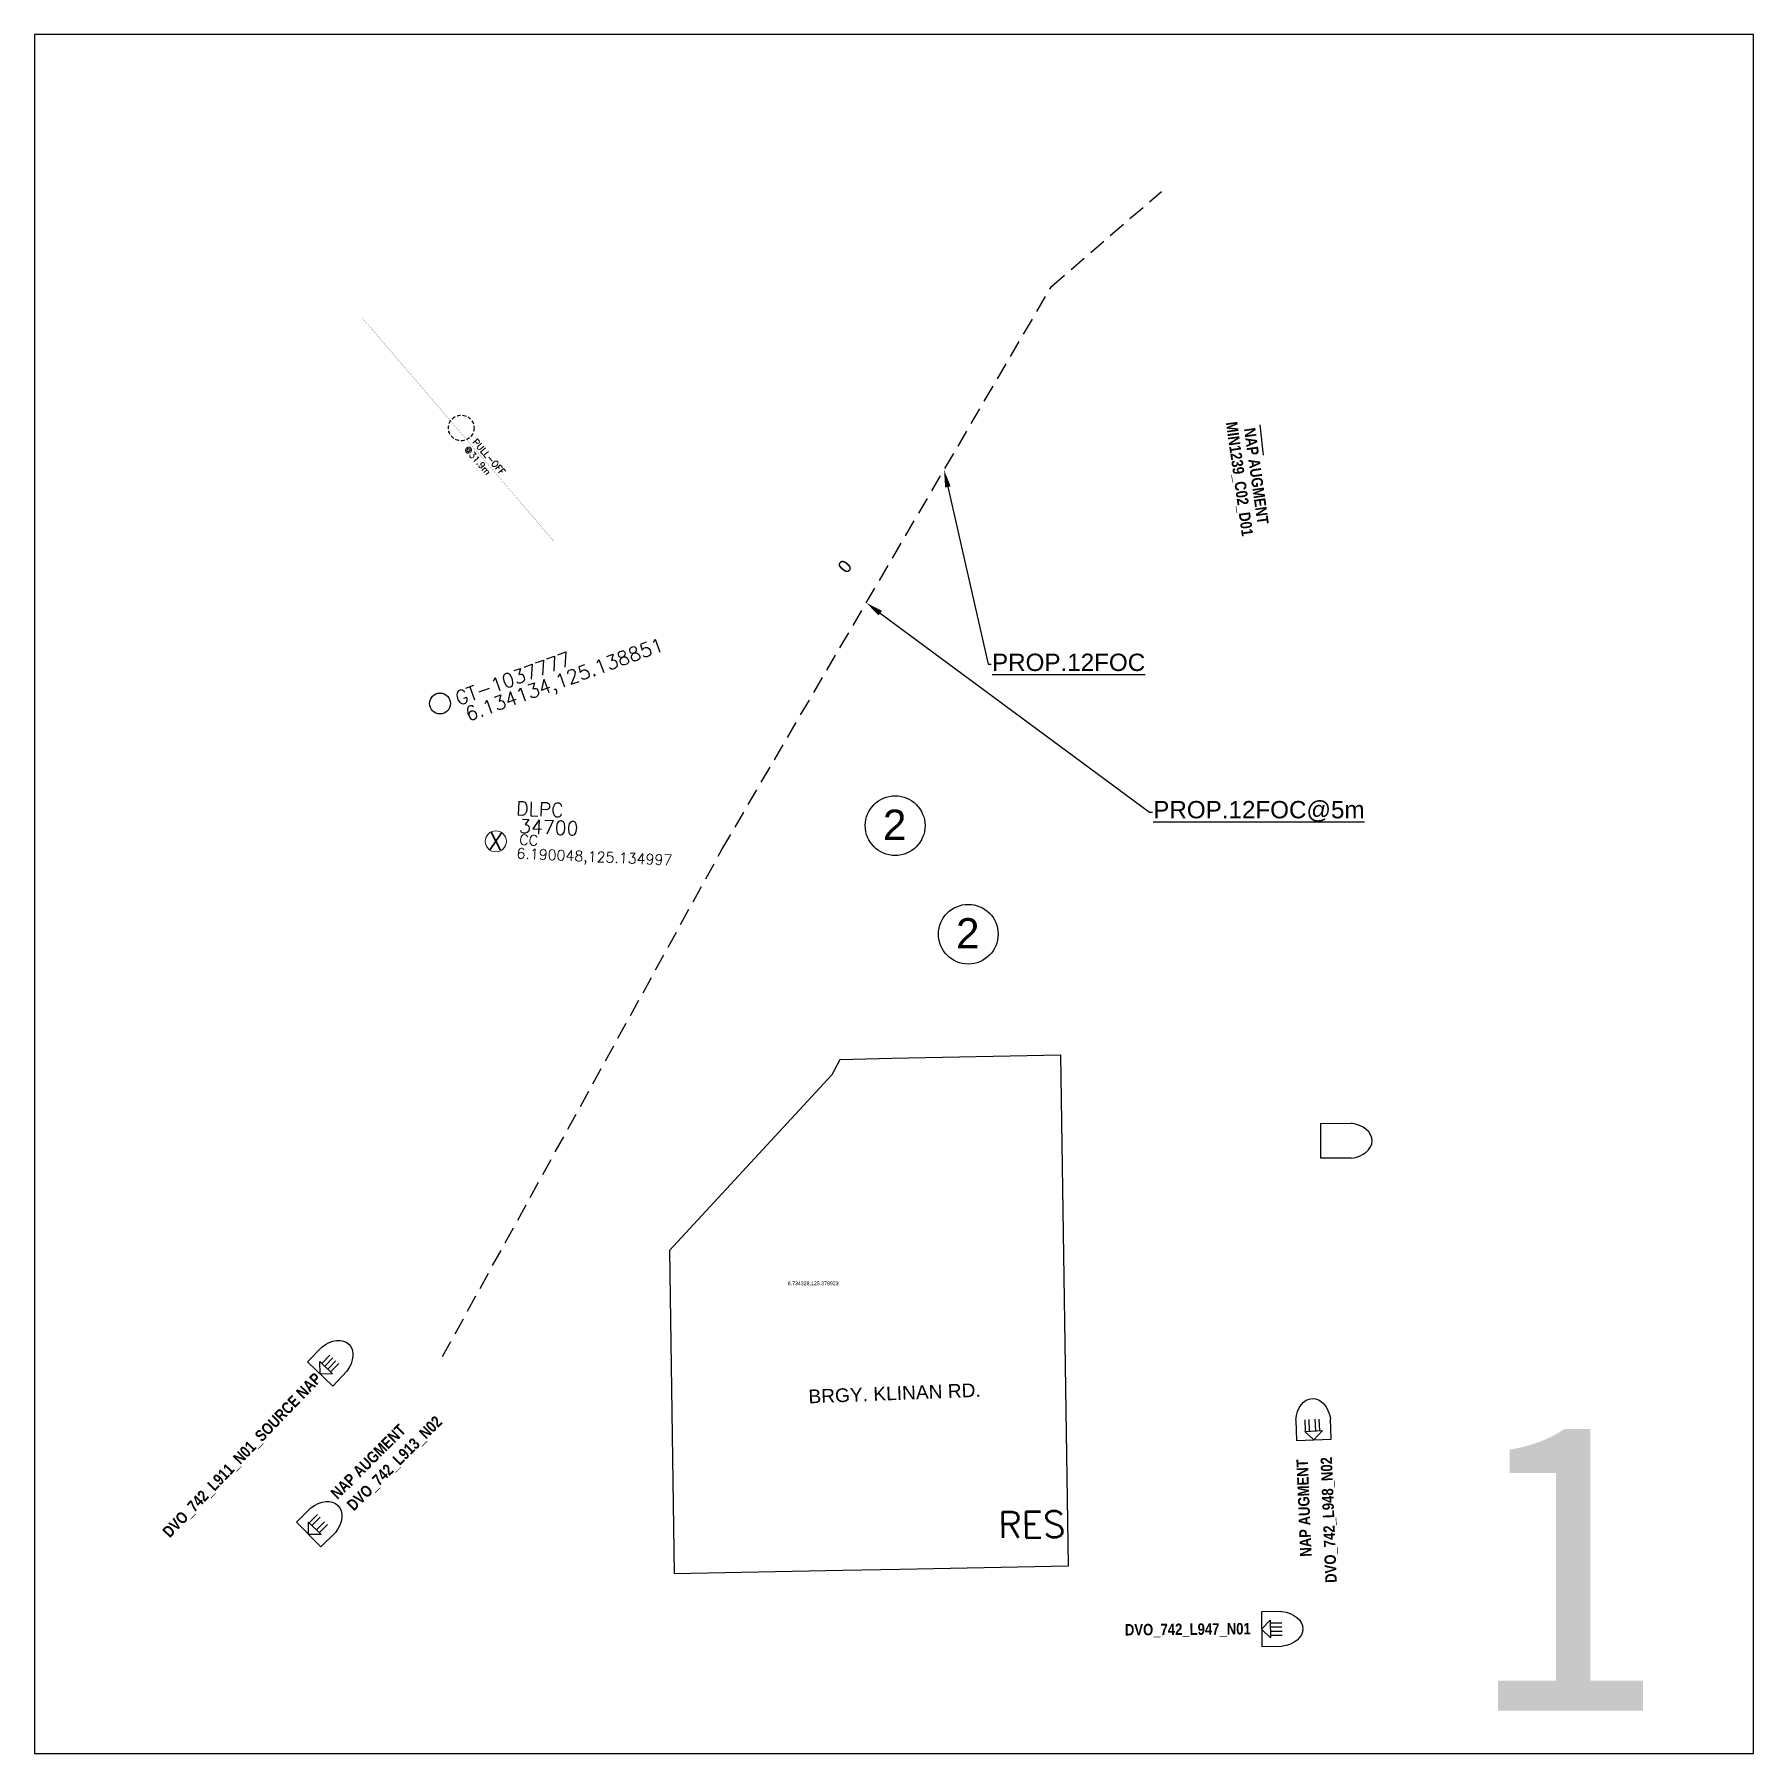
# Model space of a CAD drawing. Header units: metres. Extents: x 0 to 13977865, y -133221 to 11617873.
# Drawn here: x 13957031.5 to 13957230.1, y 751339.8 to 751538.4 of the extents above; entities that cross this region are included whole.
import ezdxf
from ezdxf import colors
from ezdxf.entities.mleader import LeaderData, LeaderLine
from ezdxf.enums import TextEntityAlignment as Align
from ezdxf.lldxf.tags import DXFTag
from ezdxf.math import Vec2, Vec3

# ---------------------------------------------------------------- set-up
doc = ezdxf.new("R2010")
doc.units = ezdxf.units.M
doc.header["$MEASUREMENT"] = 0
doc.linetypes.add('AERCAB', pattern=[3, 2, -1])
doc.linetypes.add('DEFERRED', pattern=[3.5, 2.25, -1.25])
for name, color, linetype in [('1 CORE PRECONNECTED CABLE', 10, 'Continuous'), ('4', 7, 'Continuous'), ('EXPOLE', 7, 'Continuous'), ('GRIDS', 251, 'Continuous'), ('LOT BOUNDARY', 8, 'Continuous'), ('NAP', 6, 'Continuous'), ('NAP BOUNDARY', 5, 'NAP_BOUNDARY'), ('NEW NAP', 1, 'Continuous'), ('P-AERIAL_FOC', 1, 'AERCAB'), ('p-mh', 1, 'Continuous'), ('p-off', 1, 'Continuous'), ('RTA', 7, 'Continuous'), ('SPAN(METER)', 10, 'Continuous'), ('STREET NAME', 2, 'Continuous'), ('t-block', 7, 'Continuous'), ('X(GT)-POLE', 5, 'Continuous'), ('X-MERALCO-MANILA', 5, 'Continuous'), ('x-mh', 5, 'Continuous'), ('X-POFF', 5, 'Continuous'), ('X-POLE', 5, 'Continuous')]:
    doc.layers.add(name, color=color, linetype=linetype)
doc.layers.add('P-POFF', color=1, linetype='Continuous', lineweight=30)
doc.styles.add('BOLD', font='swisscbo.ttf')
doc.styles.add('ROMANS', font='romans')
doc.styles.add('SIMPLEX', font='simplex')
doc.styles.get("Standard").update_dxf_attribs({"font": 'arial.ttf'})
doc.styles.add('样式 1', font='SimSun.ttf')
tags = doc.linetypes.add('NAP_BOUNDARY', pattern='A,3,-1,["NAP",Standard,S=0.4,R=0,X=-0.73,Y=-0.2],-0.6', length=4.6).pattern_tags.tags
tags[6] = DXFTag(74, 10)

msp = doc.modelspace()

# ---------------------------------------------------------------- texts
msp.add_text('0', height=1.5, rotation=51.1811).set_placement((13957125.15, 751476.91), align=Align.MIDDLE_CENTER)
at = {"layer": 'LOT BOUNDARY', "insert": (13957146.73, 751367.73), "char_height": 3.024, "width": 55.2712, "attachment_point": 2, "rotation": 0.6682, "style": 'ROMANS'}
msp.add_mtext('RES', dxfattribs=at)
at = {"layer": 'SPAN(METER)', "color": 2, "linetype": 'DEFERRED', "transparency": 33554687, "insert": (13957118.56, 751394.3), "char_height": 0.4323, "attachment_point": 1}
msp.add_mtext_dynamic_manual_height_columns('6.734328,125.378923', width=10.0722, gutter_width=2.16, heights=[0], dxfattribs=at)
at = {"layer": 'STREET NAME', "insert": (13957120.92, 751381.8), "char_height": 1.5842, "attachment_point": 1, "rotation": 2.2137}
msp.add_mtext_dynamic_manual_height_columns('BRGY. KLINAN RD.', width=24.9774, gutter_width=7.92, heights=[0], dxfattribs=at)
at = {"layer": 't-block', "insert": (13957208.63, 751378.2), "char_height": 33.4924, "width": 97.0509, "attachment_point": 2, "style": '样式 1'}
msp.add_mtext('\\pxsm0.9;{\\W0.95;1}', dxfattribs=at)

# ---------------------------------------------------------------- blocks, each defined once
blk = doc.blocks.new('AS-BUILT NAP')
at = {"layer": '4', "color": 5, "linetype": 'Continuous'}
for p, q in [((-2.09, -2.57), (-2.06, 2.46)), ((-2.06, 2.46), (0.89, 2.44)), ((0.86, -2.59), (-2.09, -2.57))]:
    blk.add_line(p, q, dxfattribs=at)
for points in [[(-2.08, -0.06), (-0.81, -1.34), (-0.8, 1.21), (-2.08, -0.06)], [(-0.8, 0.82), (0.88, 0.81)], [(-0.8, 0.25), (0.88, 0.24)], [(-0.81, -0.95), (0.87, -0.96)], [(-0.8, -0.38), (0.87, -0.39)]]:
    blk.add_lwpolyline(points, dxfattribs=at)
blk.add_ellipse((0.2, -0.07), major_axis=(3.7, -0.02), ratio=0.690295, start_param=4.896406, end_param=7.669965, dxfattribs=at)
at = {"style": 'BOLD'}
for tag, p in [('QCY18', (-0.85, 7.25)), ('MHNO', (-0.85, 4.89))]:
    blk.add_attdef(tag, text='', height=1.65, rotation=359.6755, dxfattribs=at).set_placement(p, align=Align.BOTTOM_CENTER)
at = {"color": 5, "style": 'BOLD'}
blk.add_attdef('MHTYPE', text='', height=1.65, rotation=359.6755, dxfattribs=at).set_placement((-0.86, 2.41), align=Align.BOTTOM_CENTER)
blk = doc.blocks.new('CONVERGE NAP PROPOSED')
at = {"layer": 'NEW NAP', "linetype": 'Continuous'}
for p, q in [((-184.38, -218.01), (-181.43, -218.01)), ((-184.38, -223.03), (-184.38, -218.01)), ((-181.43, -223.03), (-184.38, -223.03))]:
    blk.add_line(p, q, dxfattribs=at)
for points in [[(-184.38, -220.52), (-183.11, -221.79), (-183.11, -219.25), (-184.38, -220.52)], [(-183.11, -219.63), (-181.43, -219.63)], [(-183.11, -220.21), (-181.43, -220.21)], [(-183.11, -221.11), (-181.43, -221.11)], [(-183.11, -221.69), (-181.43, -221.69)]]:
    blk.add_lwpolyline(points, dxfattribs=at)
blk.add_ellipse((-182.11, -220.52), major_axis=(3.7, 0), ratio=0.690295, start_param=4.896406, end_param=7.669965, dxfattribs=at)
at = {"layer": 'p-mh', "style": 'SIMPLEX'}
for tag, p in [('MHNO', (-183.18, -215.57)), ('MHTYPE', (-183.18, -218.04))]:
    blk.add_attdef(tag, text='', height=1.65, dxfattribs=at).set_placement(p, align=Align.BOTTOM_CENTER)
blk = doc.blocks.new('x-POLE')
at = {"layer": 'X(GT)-POLE'}
blk.add_circle((0, 0), 1.5, dxfattribs=at)
at = {"layer": 'X(GT)-POLE', "color": 7, "style": 'SIMPLEX'}
blk.add_attdef('POLNO', (3.01, -5.12), '', height=2, dxfattribs=at)
blk = doc.blocks.new('RTA')
at = {"layer": 'RTA', "color": 5}
blk.add_circle((13970732.37, 788197.14), 3.45, dxfattribs=at)
blk.add_attdef('#', text='', height=3.49).set_placement((13970732.31, 788195.5), align=Align.CENTER)
blk = doc.blocks.new('P-POFF')
at = {"layer": 'X-POFF', "color": 1, "linetype": 'DEFERRED', "ltscale": 0.5}
blk.add_circle((0, 0), 4, dxfattribs=at)
at = {"layer": 'X-POFF', "color": 5, "linetype": 'DEFERRED', "style": 'SIMPLEX'}
for tag, p in [('POFF', (6.19, 4.51)), ('HGT', (6.19, 1.46))]:
    blk.add_attdef(tag, p, '', height=2, dxfattribs=at)
blk = doc.blocks.new('EPOLE')
at = {"layer": 'X-MERALCO-MANILA', "lineweight": 0, "ltscale": 0.5}
blk.add_circle((0.01, -0.05), 1.52, dxfattribs=at)
at = {"layer": 'EXPOLE', "color": 5, "style": 'SIMPLEX'}
blk.add_text('X', height=2.5, rotation=359.1747, dxfattribs=at).set_placement((0, -0.03), align=Align.MIDDLE)
at = {"layer": 'EXPOLE', "style": 'SIMPLEX'}
blk.add_attdef('POLNO', (1.78, -1.04), '', height=2, dxfattribs=at)
blk = doc.blocks.new('Dummy NAP')
at = {"layer": 'P-AERIAL_FOC', "linetype": 'Continuous'}
for points in [[(-1214.51, 1596.99), (-1226.52, 1596.99, 1), (-1226.52, 1585.23), (-1214.51, 1585.23, 1)], [(-1214.51, 1596.22), (-1226.52, 1596.22, 1), (-1226.52, 1586), (-1214.51, 1586, 1)]]:
    blk.add_lwpolyline(points, format="xyb", close=True, dxfattribs=at)
for points in [[(-1222.08, 1596.22), (-1222.95, 1586.81), (-1212.04, 1590.95), (-1222.08, 1596.22)], [(-1221.93, 1587.2), (-1222.03, 1586.24), (-1210.95, 1590.95), (-1221, 1596.22), (-1221.05, 1595.68)]]:
    blk.add_lwpolyline(points, dxfattribs=at)
at = {"layer": 'P-AERIAL_FOC', "insert": (-1226.67, 1593.25), "char_height": 4.612, "attachment_point": 1}
blk.add_mtext_dynamic_manual_height_columns('DN', width=166.2529, gutter_width=23.06, heights=[0], dxfattribs=at)
at = {"layer": 'P-AERIAL_FOC', "color": 250}
for tag, p in [('HOMINGPLAID', (-1245.87, 1607.27)), ('SITEPLAID', (-1240.78, 1602.45)), ('C0D0', (-1231.6, 1597.35))]:
    blk.add_attdef(tag, p, '', height=4.61, dxfattribs=at)

# ---------------------------------------------------------------- linework, layer by layer
at = {"color": 5}
msp.add_lwpolyline([(13957069.38, 751505.65, 0.02, 0.02, 0), (13957091.51, 751479.84, 0, 0, 0)], format="xyseb", dxfattribs=at)
at = {"layer": '4', "color": 1, "linetype": 'Continuous'}
for p, q in [((13957173.54, 751489.78), (13957173.13, 751493.25)), ((13957183.63, 751408.54), (13957180.13, 751408.56))]:
    msp.add_line(p, q, dxfattribs=at)
msp.add_lwpolyline([(13957180.13, 751408.55), (13957180.15, 751412.58), (13957183.65, 751412.57)], dxfattribs=at)
msp.add_ellipse((13957183.1, 751410.56), major_axis=(2.97, -0.01), ratio=0.690295, start_param=4.896406, end_param=7.669965, dxfattribs=at)
at = {"layer": 'GRIDS', "color": 4, "linetype": 'Continuous', "transparency": 33554687}
msp.add_lwpolyline([(13957031.53, 751339.75), (13957230.15, 751339.75), (13957230.15, 751538.38), (13957031.53, 751538.38)], close=True, dxfattribs=at)
at = {"layer": 'NAP BOUNDARY'}
msp.add_lwpolyline([(13957104.89, 751397.86), (13957105.45, 751360.58), (13957124.94, 751360.95), (13957131.51, 751361.07), (13957151.01, 751361.44), (13957150.1, 751420.43), (13957130.6, 751420.07), (13957124.57, 751419.91), (13957123.67, 751418.18)], close=True, dxfattribs=at)
at = {"layer": 'P-AERIAL_FOC'}
msp.add_lwpolyline([(13957078.68, 751385.62), (13957110.96, 751444.21), (13957149.02, 751509.24), (13957161.75, 751520.24)], dxfattribs=at)

# ---------------------------------------------------------------- block references
ref = msp.add_blockref('Dummy NAP', (11703360.23, 11616715.38), dxfattribs=dict(xscale=0.7974615441699044, yscale=0.7974615441699044, zscale=0.7974615441699044, rotation=278.3889119610441))
ref.add_attrib('MHTYPE', 'NAP AUGMENT', dxfattribs={"color": 1, "height": 1.3157, "rotation": 278.0645, "style": 'BOLD'}).set_placement((13957171.66, 751487.21), align=Align.BOTTOM_CENTER)
ref.add_attrib('MHTYPE', 'MIN1239_C02_D01', dxfattribs={"color": 1, "height": 1.3157, "rotation": 278.0645, "style": 'BOLD'}).set_placement((13957169.72, 751486.88), align=Align.BOTTOM_CENTER)
ref = msp.add_blockref('Dummy NAP', (2919622.89, -134460.51), dxfattribs=dict(xscale=0.7974615441699047, yscale=0.7974615441699047, zscale=0.7974615441699047, rotation=1.431649339285902))
ref.add_attrib('MHTYPE', 'NAP AUGMENT', dxfattribs={"color": 1, "height": 1.3157, "rotation": 1.1072, "style": 'BOLD'}).set_placement((13977857.1, 786666.32), align=Align.BOTTOM_CENTER)
ref.add_attrib('MHTYPE', 'PLM_002_C01_D04', dxfattribs={"color": 1, "height": 1.3157, "rotation": 1.1072, "style": 'BOLD'}).set_placement((13977857.73, 786663.81), align=Align.BOTTOM_CENTER)
at = {"layer": 'NAP', "color": 1}
ref = msp.add_blockref('AS-BUILT NAP', (13957065.73, 751384.77), dxfattribs=dict(at, xscale=-0.8000000000000014, yscale=0.8000000000000017, zscale=0.8000000000000017, rotation=225.796827218386))
ref.add_attrib('MHNO', 'DVO_742_L911_N01_SOURCE NAP', dxfattribs={"layer": 'p-mh', "color": 5, "height": 1.3199, "rotation": 46.1213, "style": 'BOLD'}).set_placement((13957056.27, 751373.51), align=Align.BOTTOM_CENTER)
ref = msp.add_blockref('AS-BUILT NAP', (13957174.96, 751354.1), dxfattribs=dict(at, xscale=-0.8000000000000013, yscale=0.8000000000000017, zscale=0.8000000000000017, rotation=180.2250411043076))
ref.add_attrib('MHNO', 'DVO_742_L947_N01', dxfattribs={"layer": 'p-mh', "color": 5, "height": 1.3199, "rotation": 0.5495, "style": 'BOLD'}).set_placement((13957164.79, 751353.07), align=Align.BOTTOM_CENTER)
at = {"layer": 'NEW NAP'}
ref = msp.add_blockref('CONVERGE NAP PROPOSED', (13957349.87, 751530.29), dxfattribs=dict(at, xscale=-0.8000000000000003, yscale=0.8000000000000003, zscale=0.8000000000000003, rotation=272.2377413755626))
ref.add_attrib('MHTYPE', 'DVO_742_L948_N02', dxfattribs={"layer": 'p-mh', "color": 0, "height": 1.3199, "rotation": 92.2377, "style": 'BOLD'}).set_placement((13957182.11, 751366.79), align=Align.BOTTOM_CENTER)
ref.add_attrib('MHNO', 'NAP AUGMENT', dxfattribs={"layer": 'x-mh', "color": 0, "height": 1.3199, "rotation": 92.2377, "style": 'BOLD'}).set_placement((13957179.26, 751368.17), align=Align.BOTTOM_CENTER)
ref = msp.add_blockref('CONVERGE NAP PROPOSED', (13957292.18, 751343.8), dxfattribs=dict(at, xscale=-0.8000000000000002, yscale=0.8000000000000003, zscale=0.8000000000000003, rotation=224.7969401068667))
ref.add_attrib('MHTYPE', 'DVO_742_L913_N02', dxfattribs={"layer": 'p-mh', "color": 0, "height": 1.3199, "rotation": 44.7969, "style": 'BOLD'}).set_placement((13957073.86, 751372.55), align=Align.BOTTOM_CENTER)
ref.add_attrib('MHNO', 'NAP AUGMENT', dxfattribs={"layer": 'x-mh', "color": 0, "height": 1.3199, "rotation": 44.7969, "style": 'BOLD'}).set_placement((13957070.83, 751372.74), align=Align.BOTTOM_CENTER)
at = {"layer": 'p-off'}
ref = msp.add_blockref('P-POFF', (13957080.84, 751492.91), dxfattribs=dict(at, xscale=0.3703966174924589, yscale=0.3703966174924589, zscale=0.3703966174924589, rotation=311.1869269379237))
ref.add_attrib('POFF', 'PULL-OFF', (13957082.09, 751491.24), dxfattribs={"layer": 'P-POFF', "color": 7, "linetype": 'DEFERRED', "height": 0.741, "rotation": 311.1869, "style": 'SIMPLEX'})
ref.add_attrib('HGT', '@31.9m', (13957081.12, 751490.42), dxfattribs={"layer": 'P-POFF', "color": 7, "linetype": 'DEFERRED', "height": 0.741, "rotation": 311.1869, "style": 'SIMPLEX'})
at = {"layer": 'RTA'}
for p in [(-13601.4, -36750.18), (-13592.95, -36762.72)]:
    msp.add_blockref('RTA', p, dxfattribs=at).add_auto_attribs({'#': '2'})
at = {"layer": 'X-POLE'}
ref = msp.add_blockref('x-POLE', (13957078.39, 751461.07), dxfattribs=dict(at, xscale=0.804738219312648, yscale=0.804738219312648, zscale=0.804738219312648, rotation=19.89214122546229))
ref.add_attrib('POLNO', 'GT-1037777', (13957080.5, 751460.82), dxfattribs={"color": 7, "height": 1.609, "rotation": 19.8921, "style": 'SIMPLEX'})
ref.add_attrib('POLHGT', '6.134134,125.138851', (13957081.67, 751459), dxfattribs={"color": 7, "height": 1.6095, "rotation": 19.8921, "style": 'SIMPLEX'})
ref = msp.add_blockref('EPOLE', (13957084.83, 751445.19), dxfattribs=dict(at, xscale=0.8000000000000006, yscale=0.8000000000000006, zscale=0.8000000000000006, rotation=357.475527770401))
ref.add_attrib('OWNER', 'DLPC', (13957087.15, 751448.18), dxfattribs={"color": 7, "height": 1.6, "rotation": 357.4755, "style": 'SIMPLEX'})
ref.add_attrib('POLNO', '34700', (13957087.5, 751446.12), dxfattribs={"color": 7, "height": 1.6, "rotation": 357.4755, "style": 'SIMPLEX'})
ref.add_attrib('TYPE', 'CC', (13957087.52, 751444.75), dxfattribs={"color": 7, "height": 1.2, "rotation": 357.4755, "style": 'SIMPLEX'})
ref.add_attrib('DA', '6.190048,125.134997', (13957087.21, 751443.17), dxfattribs={"color": 7, "height": 1.2, "rotation": 357.4755, "style": 'SIMPLEX'})

msp.set_redraw_order([(e.dxf.handle, doc.entitydb.next_handle()) for e in msp.query("TEXT MTEXT ATTDEF DIMENSION ARC_DIMENSION")])  # texts and dimensions are drawn at this point

# ---------------------------------------------------------------- leaders
at = {"layer": '1 CORE PRECONNECTED CABLE', "transparency": 33554687}
ml = msp.add_multileader_mtext('Standard', dxfattribs=at)
ml.set_content('{\\LPROP.12FOC}', color=256)
ml.set_leader_properties()
ml.build(insert=Vec2(0, 0))
ml.multileader.update_dxf_attribs({"dogleg_length": 0.36, "arrow_head_size": 2})
ctx = ml.context
ctx.base_point, ctx.char_height, ctx.arrow_head_size, ctx.landing_gap_size, ctx.plane_origin = Vec3(13957142.07, 751465.63), 2, 2, 0.09, Vec3(13957165.95, 751433.59)
notes = []
notes.append((ctx, [(0, (1, 1, 0), (13957141.71, 751465.63), (1, 0), 0.36, [(0, [(13957136.62, 751488.05)], 0, [])])]))
ctx.mtext.insert, ctx.mtext.flow_direction = Vec3(13957142.16, 751466.83), 5
ml = msp.add_multileader_mtext('Standard', dxfattribs=at)
ml.set_content('{\\LPROP.12FOC@5m}', color=256)
ml.set_leader_properties()
ml.build(insert=Vec2(0, 0))
ml.multileader.update_dxf_attribs({"dogleg_length": 0.36, "arrow_head_size": 2})
ctx = ml.context
ctx.base_point, ctx.char_height, ctx.arrow_head_size, ctx.landing_gap_size, ctx.plane_origin = Vec3(13957160.7, 751448.52), 2, 2, 0.09, Vec3(13957167.52, 751392.94)
notes.append((ctx, [(0, (1, 1, 0), (13957160.34, 751448.52), (1, 0), 0.36, [(0, [(13957127.64, 751472.7)], 0, [])])]))
ctx.mtext.insert, ctx.mtext.flow_direction = Vec3(13957160.79, 751449.81), 5
for ctx, leaders in notes:
    for number, flags, end, landing, length, lines in leaders:
        leader = LeaderData()
        leader.index, (leader.has_last_leader_line, leader.has_dogleg_vector, leader.attachment_direction) = number, flags
        leader.last_leader_point, leader.dogleg_vector, leader.dogleg_length = Vec3(end), Vec3(landing), length
        for number, points, colour, breaks in lines:
            line = LeaderLine()
            line.index, line.vertices, line.color, line.breaks = number, Vec3.list(points), colors.encode_raw_color(colour), breaks
            leader.lines.append(line)
        ctx.leaders.append(leader)

doc.saveas('drawing.dxf')
